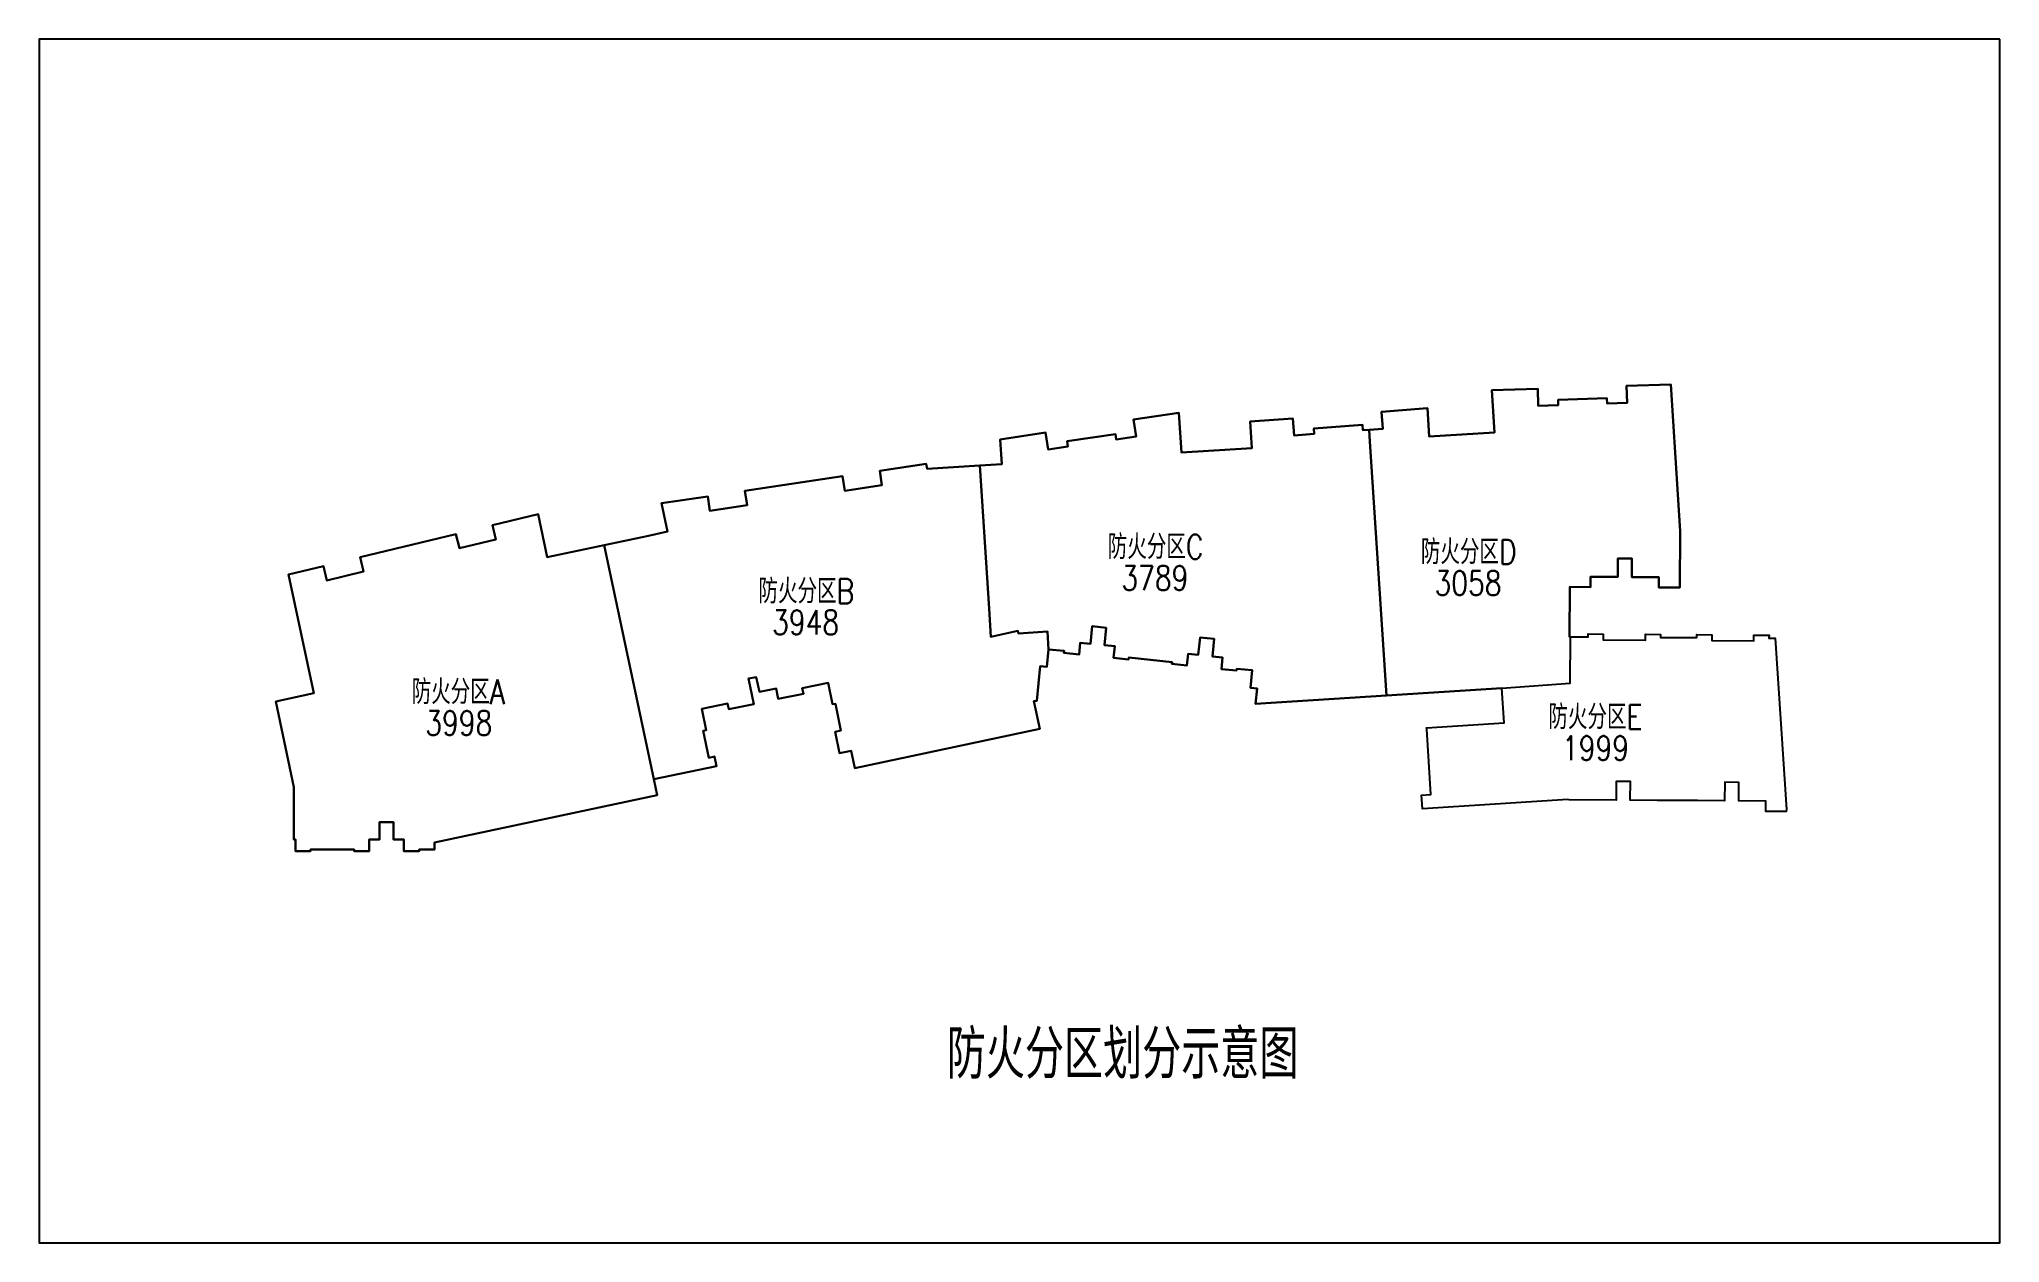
# Model space of a CAD drawing. Extents: x -781653 to 929899, y -292639 to -18670.
# Drawn here: x -781653 to -380395, y -281685 to -35385 of the extents above; entities that cross this region are included whole.
import ezdxf

# ---------------------------------------------------------------- set-up
doc = ezdxf.new("R2010")
doc.units = 0
doc.header["$LTSCALE"] = 10
doc.header["$MEASUREMENT"] = 0
for name, color, linetype in [('HT-TEXT', 7, 'CONTINUOUS'), ('图框', 7, 'CONTINUOUS'), ('防火分区', 6, 'CONTINUOUS')]:
    doc.layers.add(name, color=color, linetype=linetype)
doc.styles.add('_HZTXT', font='simplex.shx', dxfattribs={"width": 0.8, "bigfont": 'hztxt.shx'})

msp = doc.modelspace()

# ---------------------------------------------------------------- texts
at = {"layer": 'HT-TEXT', "style": '_HZTXT', "width": 0.8}
for s, height, p in [('防火分区C', 5000, (-562970, -141759.4)), ('防火分区D', 5000, (-498881.7, -142807)), ('3789', 5000, (-560172.6, -148136.3)), ('3058', 5000, (-496084.4, -149184)), ('防火分区B', 5000, (-634454.4, -150846.5)), ('3948', 5000, (-631657, -157223.4)), ('防火分区A', 5000, (-705432.8, -171448.1)), ('防火分区E', 5000, (-472786.8, -176576.2)), ('3998', 5000, (-702635.4, -177825.1)), ('1999', 5000, (-469989.5, -182953.1)), ('防火分区划分示意图', 10000, (-595926, -248094.8))]:
    msp.add_text(s, height=height, dxfattribs=at).set_placement(p)

# ---------------------------------------------------------------- linework, layer by layer
at = {"layer": '图框'}
msp.add_lwpolyline([(-380394.8, -35385.3), (-781652.9, -35385.3), (-781652.9, -281685.3), (-380394.8, -281685.3)], close=True, dxfattribs=at)
at = {"layer": '防火分区'}
for points in [[(-532740.1, -171411.5), (-532414.8, -168253.8), (-533757.7, -168115.5), (-533388.9, -164534.4), (-536572, -164206.5), (-536613, -164604.4), (-539696.7, -164286.8), (-539450.8, -161899.4), (-541539.8, -161684.3), (-541170.9, -158103.2), (-544055.7, -157806.1), (-544424.5, -161387.2), (-546513.5, -161172), (-546759.4, -163559.4), (-549843, -163241.8), (-549802.1, -162843.9), (-558655.2, -161932), (-558696.2, -162329.9), (-561779.9, -162012.3), (-561534, -159624.9), (-563622.9, -159409.8), (-563254.1, -155828.7), (-566138.8, -155531.6), (-566507.7, -159112.6), (-568596.6, -158897.5), (-568842.5, -161284.8), (-571926.2, -160967.2), (-571885.2, -160569.3), (-575068.4, -160241.5), (-575437.2, -163822.5), (-576780.1, -163684.2), (-577507.6, -170746.8), (-578068, -170866.1), (-576873.6, -176479.1), (-614726.2, -184533.7), (-615479, -180995.4), (-617845.5, -181499), (-618753.6, -177091.6), (-617578.3, -176849.4), (-618708.3, -171364.6), (-619296, -171485.7), (-620204, -167078.3), (-625493, -168167.9), (-625250.8, -169343.3), (-630392.8, -170402.7), (-630836.8, -168247.9), (-634264.7, -168954.2), (-634890.3, -165918), (-636457.4, -166240.8), (-635387.9, -171431.8), (-640529.9, -172491.2), (-640772, -171315.9), (-646061, -172405.6), (-645152.9, -176813), (-645740.5, -176934.1), (-644610.5, -182418.9), (-643435.2, -182176.7), (-643035.5, -184116.5), (-655846.1, -186842.4), (-655159.3, -190070.1), (-700720.2, -199764.9), (-700720.2, -201178.2), (-703920.2, -201178.2), (-703920.2, -201578.2), (-707020.2, -201578.2), (-707020.2, -199178.2), (-709120.2, -199178.2), (-709120.2, -195578.2), (-712020.2, -195578.2), (-712020.2, -199178.2), (-714120.2, -199178.2), (-714120.2, -201578.2), (-717220.2, -201578.2), (-717220.2, -201178.2), (-726120.2, -201178.2), (-726120.2, -201578.2), (-729220.2, -201578.2), (-729220.2, -199178.2), (-729520.2, -199178.2), (-729520.2, -188472.2), (-733258.3, -170904.9), (-725433.5, -169239.9), (-730600.7, -144956.3), (-723474.1, -143226.5), (-722766.5, -146141.8), (-715283.8, -144325.6), (-715991.4, -141410.2), (-696361.4, -136645.5), (-695653.8, -139560.8), (-688171, -137744.6), (-688878.7, -134829.2), (-679549.6, -132564.8), (-677671.8, -141389.5), (-666044.3, -138915.4), (-656964.1, -136983.2), (-653081.7, -136157.1), (-654316.4, -130354.7), (-644821.7, -128936.7), (-644378.6, -131903.8), (-636763, -130766.4), (-637206.2, -127799.3), (-617227.7, -124815.5), (-616784.6, -127782.6), (-609169.1, -126645.2), (-609612.2, -123678.2), (-600117.5, -122260.1), (-599891.2, -123323.8), (-589138.8, -122632), (-584664.5, -122344.1), (-584990.1, -117283.3), (-575693, -115896.4), (-575176.6, -119358.1), (-571121.5, -118753.1), (-571283.7, -117665.2), (-561393.2, -116189.8), (-561230.9, -117277.7), (-557175.8, -116672.8), (-557692.2, -113211.1), (-548395, -111824.2), (-547870.5, -119976.8), (-533453.9, -119049.3), (-533801.6, -113645), (-525076.8, -112978.3), (-524813.1, -116468.4), (-520724.7, -116159.4), (-520807.6, -115062.5), (-510836.1, -114308.9), (-510753.2, -115405.7), (-509444.6, -115306.8), (-506664.8, -115096.7), (-506928.6, -111606.7), (-497555.3, -110898.3), (-497181.1, -116715.5), (-483805.2, -115854.9), (-484361.4, -107210.2), (-474966.4, -106905.9), (-474853.1, -110404.1), (-470755.2, -110271.3), (-470790.8, -109171.9), (-460796.1, -108848.2), (-460760.4, -109947.6), (-456662.6, -109814.9), (-456775.9, -106316.7), (-447713.3, -106023.2), (-445779.7, -136077.4), (-445860.3, -147612.9), (-450160.2, -147582.8), (-450145.6, -145482.9), (-455695.4, -145444), (-455668.8, -141644.1), (-458568.8, -141623.9), (-458595.3, -145423.8), (-464145.2, -145385), (-464159.9, -147484.9), (-468359.8, -147455.5), (-468431.1, -157655.3), (-468231.1, -157656.7), (-464631.2, -157681.9), (-464627, -157081.9), (-461535.5, -157103.5), (-461535.5, -158303.5), (-452935.7, -158363.7), (-452927.3, -157163.7), (-449827.4, -157185.4), (-449831.6, -157785.4), (-442431.8, -157837.1), (-442427.6, -157237.1), (-439327.6, -157258.8), (-439336, -158458.8), (-430736.2, -158518.9), (-430727.8, -157318.9), (-427627.9, -157340.6), (-427632.1, -157940.6), (-426335.2, -157949.7), (-424079.7, -193004.9), (-424082.8, -193433.7), (-428282.7, -193404.1), (-428267.9, -191304.2), (-433817.7, -191265.1), (-433790.9, -187465.2), (-436690.9, -187444.7), (-436717.7, -191244.6), (-442267.5, -191205.5), (-450467.3, -191147.7), (-456017.2, -191108.6), (-455990.4, -187308.7), (-458890.3, -187288.3), (-458917.1, -191088.2), (-468516.1, -191020.6), (-468821.4, -190947.7), (-498542.7, -192860), (-498722.5, -190065.8), (-496826.4, -189943.8), (-497686.8, -176571.4), (-497706, -176272.1), (-481838.8, -175251.2), (-482294.7, -168165.8), (-505945.8, -169687.5)], [(-447713.3, -106023.2), (-456775.9, -106316.7), (-456662.6, -109814.9), (-460760.4, -109947.6), (-460796.1, -108848.2), (-470790.8, -109171.9), (-470755.2, -110271.3), (-474853.1, -110404.1), (-474966.4, -106905.9), (-484361.4, -107210.2), (-483805.2, -115854.9), (-497181.1, -116715.5), (-497555.3, -110898.3), (-506928.6, -111606.7), (-506664.8, -115096.7), (-509444.6, -115306.8), (-509291, -117695), (-505945.8, -169687.5), (-482294.7, -168165.8), (-468297.6, -167165), (-468231.1, -157656.7), (-468431.1, -157655.3), (-468359.8, -147455.5), (-464159.9, -147484.9), (-464145.2, -145385), (-458595.3, -145423.8), (-458568.8, -141623.9), (-455668.8, -141644.1), (-455695.4, -145444), (-450145.6, -145482.9), (-450160.2, -147582.8), (-445860.3, -147612.9), (-445779.7, -136077.4)], [(-509291, -117695), (-509444.6, -115306.8), (-510753.2, -115405.7), (-510836.1, -114308.9), (-520807.6, -115062.5), (-520724.7, -116159.4), (-524813.1, -116468.4), (-525076.8, -112978.3), (-533801.6, -113645), (-533453.9, -119049.3), (-547870.5, -119976.8), (-548395, -111824.2), (-557692.2, -113211.1), (-557175.8, -116672.8), (-561230.9, -117277.7), (-561393.2, -116189.8), (-571283.7, -117665.2), (-571121.5, -118753.1), (-575176.6, -119358.1), (-575693, -115896.4), (-584990.1, -117283.3), (-584664.5, -122344.1), (-589138.8, -122632), (-587257.5, -151871.5), (-586885.7, -157650.6), (-581335.8, -156469.7), (-581224.1, -156994.7), (-575301.8, -156613.7), (-575068.4, -160241.5), (-571885.2, -160569.3), (-571926.2, -160967.2), (-568842.5, -161284.8), (-568596.6, -158897.5), (-566507.7, -159112.6), (-566138.8, -155531.6), (-563254.1, -155828.7), (-563622.9, -159409.8), (-561534, -159624.9), (-561779.9, -162012.3), (-558696.2, -162329.9), (-558655.2, -161932), (-549802.1, -162843.9), (-549843, -163241.8), (-546759.4, -163559.4), (-546513.5, -161172), (-544424.5, -161387.2), (-544055.7, -157806.1), (-541170.9, -158103.2), (-541539.8, -161684.3), (-539450.8, -161899.4), (-539696.7, -164286.8), (-536613, -164604.4), (-536572, -164206.5), (-533388.9, -164534.4), (-533757.7, -168115.5), (-532414.8, -168253.8), (-532740.1, -171411.5), (-505945.8, -169687.5)], [(-589138.8, -122632), (-599891.2, -123323.8), (-600117.5, -122260.1), (-609612.2, -123678.2), (-609169.1, -126645.2), (-616784.6, -127782.6), (-617227.7, -124815.5), (-637206.2, -127799.3), (-636763, -130766.4), (-644378.6, -131903.8), (-644821.7, -128936.7), (-654316.4, -130354.7), (-653081.7, -136157.1), (-656964.1, -136983.2), (-666044.3, -138915.4), (-655846.1, -186842.4), (-643035.5, -184116.5), (-643435.2, -182176.7), (-644610.5, -182418.9), (-645740.5, -176934.1), (-645152.9, -176813), (-646061, -172405.6), (-640772, -171315.9), (-640529.9, -172491.2), (-635387.9, -171431.8), (-636457.4, -166240.8), (-634890.3, -165918), (-634264.7, -168954.2), (-630836.8, -168247.9), (-630392.8, -170402.7), (-625250.8, -169343.3), (-625493, -168167.9), (-620204, -167078.3), (-619296, -171485.7), (-618708.3, -171364.6), (-617578.3, -176849.4), (-618753.6, -177091.6), (-617845.5, -181499), (-615479, -180995.4), (-614726.2, -184533.7), (-576873.6, -176479.1), (-578068, -170866.1), (-577507.6, -170746.8), (-576780.1, -163684.2), (-575437.2, -163822.5), (-575068.4, -160241.5), (-575301.8, -156613.7), (-581224.1, -156994.7), (-581335.8, -156469.7), (-586885.7, -157650.6), (-587257.5, -151871.5)], [(-666044.3, -138915.4), (-677671.8, -141389.5), (-679549.6, -132564.8), (-688878.7, -134829.2), (-688171, -137744.6), (-695653.8, -139560.8), (-696361.4, -136645.5), (-715991.4, -141410.2), (-715283.8, -144325.6), (-722766.5, -146141.8), (-723474.1, -143226.5), (-730600.7, -144956.3), (-725433.5, -169239.9), (-733258.3, -170904.9), (-729520.2, -188472.2), (-729520.2, -199178.2), (-729220.2, -199178.2), (-729220.2, -201578.2), (-726120.2, -201578.2), (-726120.2, -201178.2), (-717220.2, -201178.2), (-717220.2, -201578.2), (-714120.2, -201578.2), (-714120.2, -199178.2), (-712020.2, -199178.2), (-712020.2, -195578.2), (-709120.2, -195578.2), (-709120.2, -199178.2), (-707020.2, -199178.2), (-707020.2, -201578.2), (-703920.2, -201578.2), (-703920.2, -201178.2), (-700720.2, -201178.2), (-700720.2, -199764.9), (-655159.3, -190070.1), (-655846.1, -186842.4), (-655846.1, -186842.4)]]:
    msp.add_lwpolyline(points, close=True, dxfattribs=at)
msp.add_lwpolyline([(-461535.5, -157103.5), (-461535.5, -158303.5), (-452935.7, -158363.7), (-452927.3, -157163.7), (-449827.4, -157185.4), (-449831.6, -157785.4), (-442431.8, -157837.1), (-442427.6, -157237.1), (-439327.6, -157258.8), (-439336, -158458.8), (-430736.2, -158518.9), (-430727.8, -157318.9), (-427627.9, -157340.6), (-427632.1, -157940.6), (-426335.2, -157949.7), (-424079.7, -193004.9), (-424082.8, -193433.7), (-428282.7, -193404.1), (-428267.9, -191304.2), (-433817.7, -191265.1), (-433790.9, -187465.2), (-436690.9, -187444.7), (-436717.7, -191244.6), (-442267.5, -191205.5), (-442267.5, -191205.5), (-450467.3, -191147.7), (-450467.3, -191147.7), (-450467.3, -191147.7), (-456017.2, -191108.6), (-455990.4, -187308.7), (-458890.3, -187288.3), (-458917.1, -191088.2), (-468516.1, -191020.6), (-468516.1, -191020.6), (-468821.4, -190947.7), (-468821.4, -190947.7), (-498542.7, -192860), (-498722.5, -190065.8), (-496826.4, -189943.8), (-497686.8, -176571.4), (-497706, -176272.1), (-481838.8, -175251.2), (-482294.7, -168165.8), (-468297.6, -167165), (-468231.1, -157656.7), (-464631.2, -157681.9), (-464627, -157081.9), (-461535.5, -157103.5)], dxfattribs=at)

msp.set_redraw_order([(e.dxf.handle, doc.entitydb.next_handle()) for e in msp.query("TEXT MTEXT ATTDEF DIMENSION ARC_DIMENSION")])  # texts and dimensions are drawn at this point

doc.saveas('drawing.dxf')
